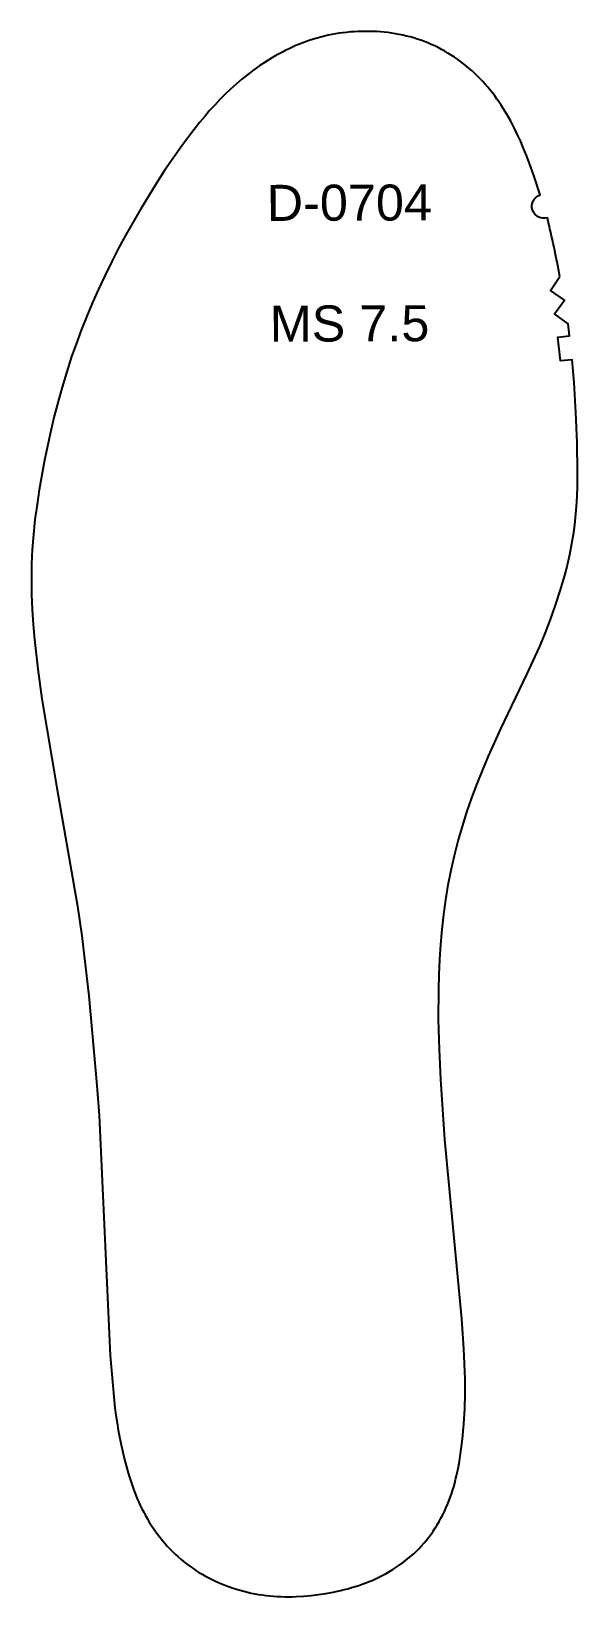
# Model space of a CAD drawing. Header units: millimetres. Extents: x 9 to 2561, y 2 to 334.
# Drawn here: x 767.8 to 858.7, y 73.7 to 334.2 of the extents above; entities that cross this region are included whole.
import ezdxf

# ---------------------------------------------------------------- set-up
doc = ezdxf.new("R2010")
doc.units = ezdxf.units.MM
doc.layers.add('DEFAULT', color=3, linetype='Continuous', true_color=0x00ff00)
doc.layers.add('LAYER_01', color=7, linetype='Continuous', true_color=0xffffff)
doc.styles.add('Arial Regular', font='arial.ttf')

# ---------------------------------------------------------------- blocks, each defined once
blk = doc.blocks.new('_X81')
at = {"layer": 'LAYER_01', "char_height": 6, "attachment_point": 7, "rotation": 0.1549, "style": 'Arial Regular'}
for s, insert, width in [('D-0704', (806.96, 302.58), 65.8696), ('MS 7.5', (807.46, 282.48), 64.2391)]:
    blk.add_mtext(s, dxfattribs=dict(at, insert=insert, width=width))

msp = doc.modelspace()

# ---------------------------------------------------------------- linework, layer by layer
at = {"layer": 'DEFAULT', "color": 3, "true_color": 0x00ff00}
msp.add_lwpolyline([(855.72, 293.41, 0.011882), (853.64, 303.18, -0.995097), (852.46, 307), (851.45, 310.04), (850.61, 312.4), (850.16, 313.56), (849.69, 314.72), (849.2, 315.87), (848.68, 317.01), (848.13, 318.13), (847.55, 319.24), (846.94, 320.33), (846.29, 321.4), (845.95, 321.92), (845.6, 322.44), (845.24, 322.95), (844.87, 323.46), (844.5, 323.96), (844.11, 324.45), (843.71, 324.93), (843.3, 325.4), (842.88, 325.87), (842.45, 326.32), (842.01, 326.77), (841.57, 327.2), (841.11, 327.63), (840.64, 328.04), (840.16, 328.44), (839.67, 328.83), (839.18, 329.21), (838.67, 329.58), (838.16, 329.94), (837.63, 330.28), (837.1, 330.61), (836.56, 330.92), (836.01, 331.22), (835.46, 331.51), (834.9, 331.78), (834.33, 332.04), (833.75, 332.29), (833.17, 332.52), (832.58, 332.73), (831.99, 332.93), (831.4, 333.12), (830.79, 333.29), (830.19, 333.44), (829.58, 333.58), (828.97, 333.71), (828.35, 333.82), (827.74, 333.92), (827.12, 334), (826.49, 334.07), (825.87, 334.13), (825.25, 334.17), (824.62, 334.2), (824, 334.22), (823.37, 334.22), (822.75, 334.22), (822.12, 334.19), (821.5, 334.16), (820.88, 334.11), (820.25, 334.05), (819.63, 333.98), (819.01, 333.9), (818.4, 333.8), (817.78, 333.68), (817.17, 333.56), (816.56, 333.42), (815.95, 333.27), (815.35, 333.1), (814.75, 332.92), (814.16, 332.73), (813.57, 332.53), (812.98, 332.32), (812.4, 332.09), (811.82, 331.85), (811.25, 331.6), (810.68, 331.33), (810.12, 331.06), (809.56, 330.77), (809.01, 330.48), (808.46, 330.18), (807.92, 329.86), (806.86, 329.21), (805.82, 328.52), (804.8, 327.79), (803.8, 327.04), (802.83, 326.25), (801.88, 325.44), (800.95, 324.61), (800.04, 323.74), (799.16, 322.86), (798.3, 321.95), (797.46, 321.02), (796.65, 320.07), (795.85, 319.11), (794.31, 317.14), (792.82, 315.14), (791.37, 313.1), (789.96, 311.03), (788.6, 308.93), (786.02, 304.65), (783.52, 300.32), (782.33, 298.12), (781.19, 295.9), (780.08, 293.65), (779.02, 291.39), (778, 289.11), (777.03, 286.8), (776.11, 284.48), (775.24, 282.13), (774.51, 280.07), (773.64, 277.39), (772.92, 275), (772.25, 272.59), (771.63, 270.17), (771.05, 267.74), (770.02, 262.84), (769.13, 257.92), (768.75, 255.45), (768.41, 252.97), (768.14, 250.49), (767.95, 247.99), (767.84, 245.5), (767.81, 243), (767.85, 240.5), (767.96, 238), (768.13, 235.5), (768.34, 233.01), (768.88, 228.04), (769.55, 223.09), (772.03, 208.29), (775.47, 188.58), (776.19, 183.64), (777.36, 173.7), (778.72, 158.76), (779.08, 153.77), (780.94, 113.81), (781.57, 106.34), (781.71, 105.09), (781.87, 103.86), (782.06, 102.62), (782.27, 101.39), (782.76, 98.93), (783.31, 96.5), (783.62, 95.29), (783.96, 94.08), (784.33, 92.89), (784.73, 91.7), (784.95, 91.12), (785.18, 90.53), (785.41, 89.96), (785.66, 89.38), (785.93, 88.82), (786.2, 88.26), (786.49, 87.7), (786.79, 87.15), (787.1, 86.61), (787.42, 86.07), (787.76, 85.55), (788.1, 85.03), (788.46, 84.51), (788.83, 84.01), (789.21, 83.51), (789.6, 83.02), (790, 82.55), (790.42, 82.08), (790.84, 81.62), (791.28, 81.18), (791.73, 80.74), (792.19, 80.32), (792.66, 79.91), (793.14, 79.51), (793.63, 79.12), (794.14, 78.75), (794.65, 78.39), (795.17, 78.04), (795.69, 77.71), (796.23, 77.39), (796.78, 77.08), (797.33, 76.79), (797.89, 76.51), (798.45, 76.24), (799.02, 75.99), (799.6, 75.75), (800.18, 75.51), (800.77, 75.3), (801.36, 75.09), (801.95, 74.9), (802.55, 74.72), (803.15, 74.55), (803.76, 74.4), (804.37, 74.26), (804.98, 74.14), (805.6, 74.03), (806.22, 73.94), (806.84, 73.86), (807.46, 73.8), (808.08, 73.74), (808.7, 73.7), (809.33, 73.68), (809.95, 73.66), (810.58, 73.66), (811.2, 73.66), (811.83, 73.68), (813.08, 73.75), (814.32, 73.86), (815.56, 74.01), (816.8, 74.19), (818.03, 74.42), (819.25, 74.68), (819.86, 74.83), (820.47, 74.99), (821.07, 75.16), (821.67, 75.34), (822.26, 75.53), (822.85, 75.74), (823.44, 75.96), (824.02, 76.19), (824.59, 76.43), (825.16, 76.69), (825.72, 76.96), (826.28, 77.24), (826.83, 77.54), (827.37, 77.85), (827.91, 78.17), (828.44, 78.51), (828.95, 78.86), (829.46, 79.22), (829.96, 79.6), (830.45, 79.99), (830.93, 80.39), (831.4, 80.81), (831.85, 81.23), (832.29, 81.68), (832.72, 82.13), (833.14, 82.6), (833.53, 83.08), (833.92, 83.57), (834.29, 84.08), (834.65, 84.59), (834.99, 85.11), (835.32, 85.64), (835.64, 86.18), (835.94, 86.73), (836.23, 87.28), (836.5, 87.85), (836.76, 88.41), (837.01, 88.99), (837.24, 89.57), (837.46, 90.15), (837.67, 90.74), (837.87, 91.34), (838.05, 91.93), (838.22, 92.54), (838.37, 93.14), (838.52, 93.75), (838.79, 94.97), (839.01, 96.2), (839.21, 97.44), (839.37, 98.67), (839.52, 99.92), (839.74, 102.41), (839.88, 104.9), (839.94, 107.4), (839.94, 109.9), (839.87, 112.4), (839.75, 114.9), (839.39, 119.89), (836.57, 149.76), (835.92, 159.74), (835.69, 164.74), (835.55, 169.74), (835.56, 174.74), (835.62, 177.24), (835.74, 179.73), (835.9, 182.23), (836.13, 184.72), (836.41, 187.2), (836.75, 189.68), (837.15, 192.15), (837.63, 194.6), (838.18, 197.04), (838.8, 199.46), (839.49, 201.87), (840.25, 204.25), (841.07, 206.61), (841.95, 208.95), (842.88, 211.27), (843.86, 213.57), (845.92, 218.13), (850.23, 227.16), (852.3, 231.71), (853.27, 234.01), (854.17, 236.34), (855.01, 238.7), (855.78, 241.08), (856.48, 243.48), (856.8, 244.69), (857.1, 245.9), (857.37, 247.12), (857.61, 248.35), (857.83, 249.58), (858.02, 250.82), (858.18, 252.05), (858.32, 253.3), (858.43, 254.54), (858.52, 255.79), (858.63, 258.29), (858.67, 260.79), (858.59, 265.79), (858.39, 270.78), (858.1, 275.78), (857.78, 279.56), (855.79, 279.37), (855.35, 283.29), (857.34, 283.54), (857.08, 285.52), (854.81, 287.21), (856.48, 289.48), (854.15, 291.06)], format="xyb", close=True, dxfattribs=at)

# ---------------------------------------------------------------- block references
at = {"layer": 'LAYER_01'}
msp.add_blockref('_X81', (0, 0), dxfattribs=at)

doc.saveas('drawing.dxf')
